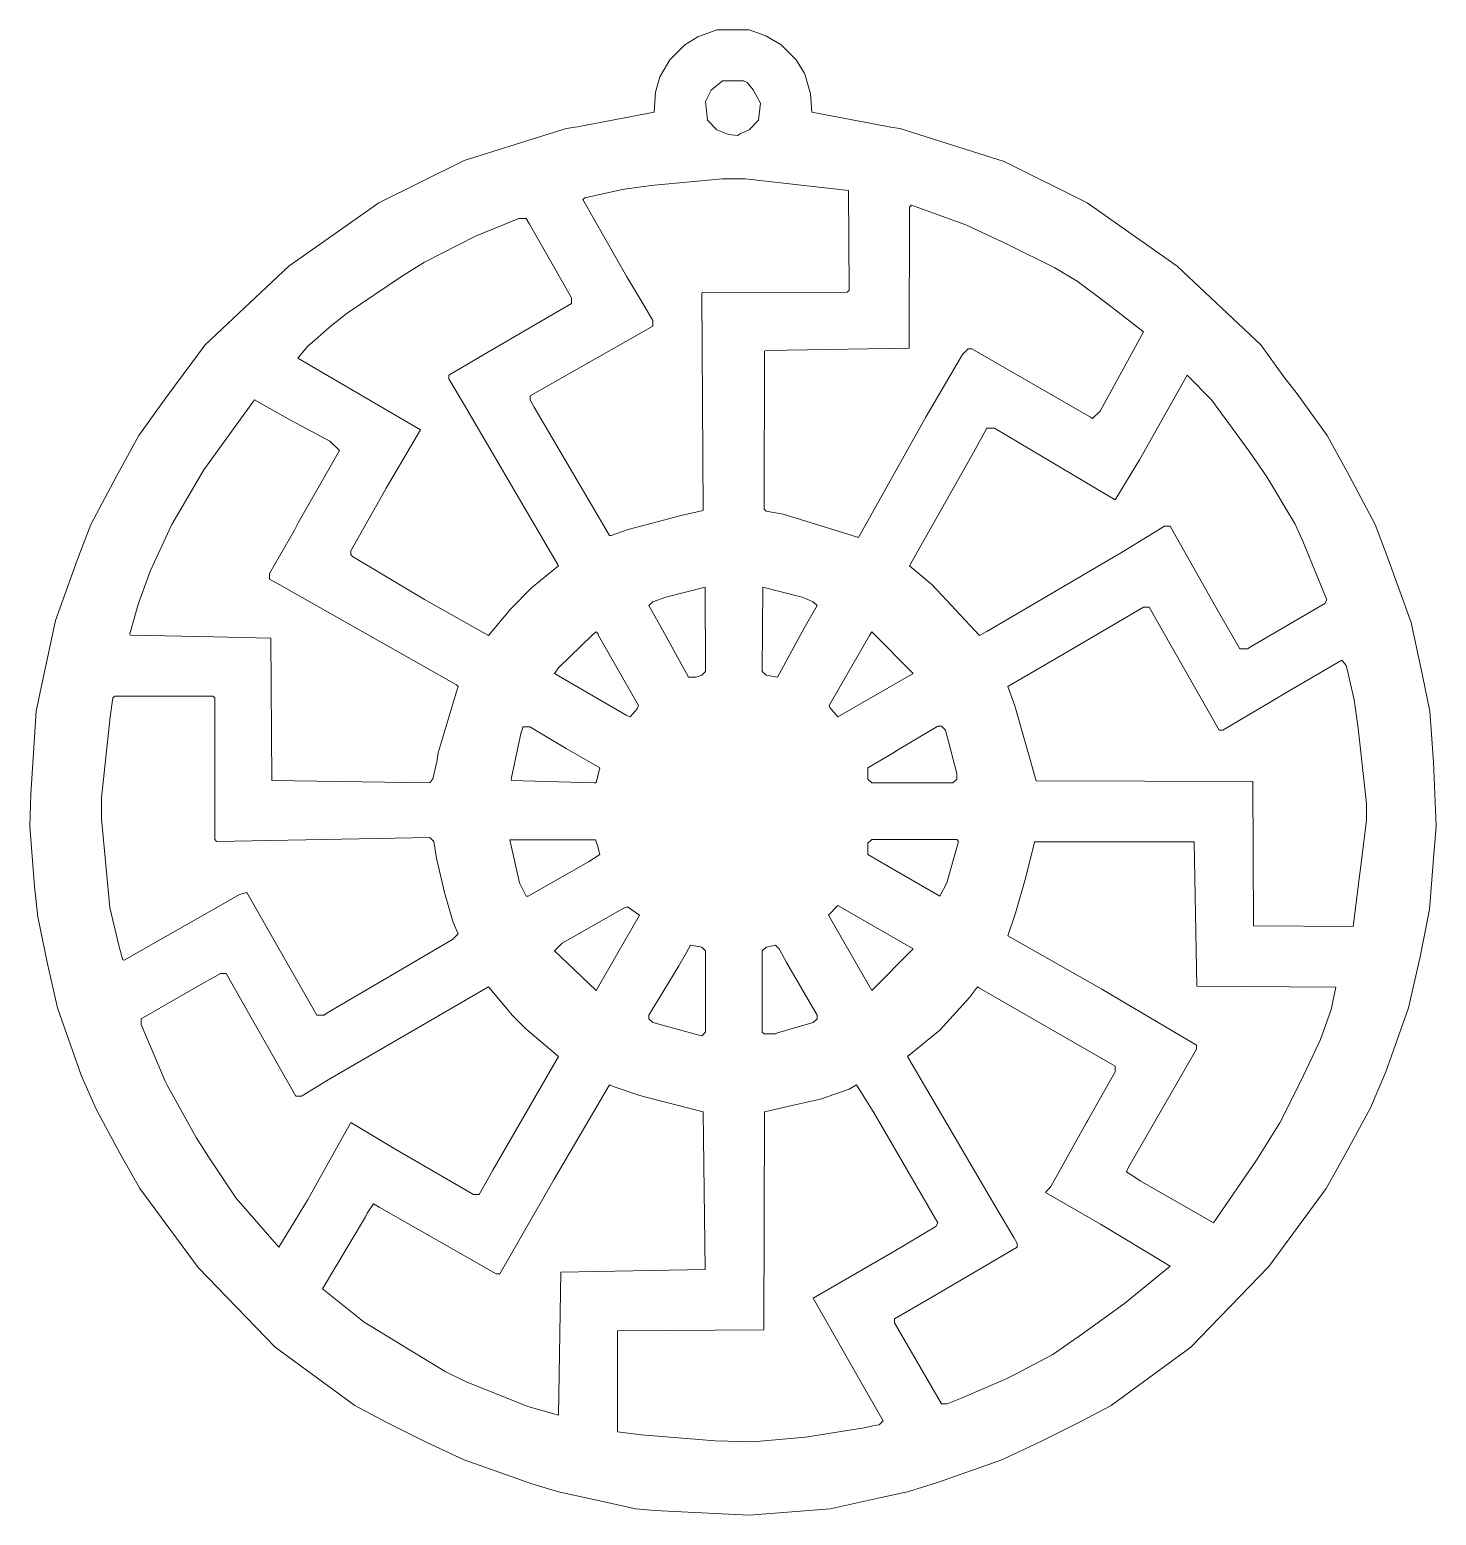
# Model space of a CAD drawing. Header units: centimetres. Extents: x -8.7 to 8.1, y -8 to 9.7.
import ezdxf

# ---------------------------------------------------------------- set-up
doc = ezdxf.new("R2010")
doc.units = ezdxf.units.CM
doc.header["$MEASUREMENT"] = 0

msp = doc.modelspace()

# ---------------------------------------------------------------- linework, layer by layer
at = {"lineweight": 9}
for points, knots in [([(-0.10131, -8.04841), (-0.10131, -8.04841), (0.86583, -7.97072), (0.86583, -7.97072), (0.86583, -7.97072), (0.86583, -7.97072), (1.47287, -7.83713), (1.47287, -7.83713), (1.47287, -7.83713), (1.47287, -7.83713), (1.78805, -7.76959), (1.78805, -7.76959), (1.78805, -7.76959), (1.78805, -7.76959), (2.14774, -7.65893), (2.14774, -7.65893), (2.14774, -7.65893), (2.14774, -7.65893), (2.91319, -7.38878), (2.91319, -7.38878), (2.91319, -7.38878), (2.91319, -7.38878), (3.38596, -7.1659), (3.38596, -7.1659), (3.38596, -7.1659), (3.38596, -7.1659), (3.86324, -6.92726), (3.86324, -6.92726), (3.86324, -6.92726), (3.86324, -6.92726), (4.21714, -6.73725), (4.21714, -6.73725), (4.21714, -6.73725), (4.21714, -6.73725), (5.16674, -6.04475), (5.16674, -6.04475), (5.16674, -6.04475), (5.16674, -6.04475), (6.09518, -5.08074), (6.09518, -5.08074), (6.09518, -5.08074), (6.09518, -5.08074), (6.78228, -4.1496), (6.78228, -4.1496), (6.78228, -4.1496), (6.78228, -4.1496), (7.03082, -3.70114), (7.03082, -3.70114), (7.03082, -3.70114), (7.03082, -3.70114), (7.30998, -3.18785), (7.30998, -3.18785), (7.30998, -3.18785), (7.30998, -3.18785), (7.49234, -2.7601), (7.49234, -2.7601), (7.49234, -2.7601), (7.49234, -2.7601), (7.76249, -1.99465), (7.76249, -1.99465), (7.76249, -1.99465), (7.76249, -1.99465), (7.89948, -1.38628), (7.89948, -1.38628), (7.89948, -1.38628), (7.89948, -1.38628), (8.01204, -0.82346), (8.01204, -0.82346), (8.01204, -0.82346), (8.01204, -0.82346), (8.05892, -0.21453), (8.05892, -0.21453), (8.05892, -0.21453), (8.05892, -0.21453), (8.09344, 0.16885), (8.09344, 0.16885), (8.09344, 0.16885), (8.09344, 0.16885), (8.05897, 0.93491), (8.05897, 0.93491), (8.05897, 0.93491), (8.05897, 0.93491), (8.01575, 1.54122), (8.01575, 1.54122), (8.01575, 1.54122), (8.01575, 1.54122), (7.92719, 1.96816), (7.92719, 1.96816), (7.92719, 1.96816), (7.92719, 1.96816), (7.79211, 2.59852), (7.79211, 2.59852), (7.79211, 2.59852), (7.79211, 2.59852), (7.50134, 3.40847), (7.50134, 3.40847), (7.50134, 3.40847), (7.50134, 3.40847), (7.36626, 3.76868), (7.36626, 3.76868), (7.36626, 3.76868), (7.36626, 3.76868), (7.05333, 4.35402), (7.05333, 4.35402), (7.05333, 4.35402), (7.05333, 4.35402), (6.79218, 4.8313), (6.79218, 4.8313), (6.79218, 4.8313), (6.79218, 4.8313), (6.43287, 5.32838), (6.43287, 5.32838), (6.43287, 5.32838), (6.43287, 5.32838), (6.27528, 5.531), (6.27528, 5.531), (6.27528, 5.531), (6.27528, 5.531), (5.99972, 5.90967), (5.99972, 5.90967), (5.99972, 5.90967), (5.99972, 5.90967), (5.00401, 6.84961), (5.00401, 6.84961), (5.00401, 6.84961), (5.00401, 6.84961), (3.93078, 7.60265), (3.93078, 7.60265), (3.93078, 7.60265), (3.93078, 7.60265), (2.9402, 8.09794), (2.9402, 8.09794), (2.9402, 8.09794), (2.9402, 8.09794), (1.69821, 8.48954), (1.69821, 8.48954), (1.69821, 8.48954), (1.69821, 8.48954), (1.58869, 8.5078), (1.58869, 8.5078), (1.58869, 8.5078), (1.58869, 8.5078), (0.64725, 8.6844), (0.64725, 8.6844), (0.64725, 8.6844), (0.64725, 8.6844), (0.63159, 8.9029), (0.63159, 8.9029), (0.63159, 8.9029), (0.63159, 8.9029), (0.56958, 9.12678), (0.56958, 9.12678), (0.56958, 9.12678), (0.56958, 9.12678), (0.55607, 9.1538), (0.55607, 9.1538), (0.55607, 9.1538), (0.55607, 9.1538), (0.46152, 9.30914), (0.46152, 9.30914), (0.46152, 9.30914), (0.46152, 9.30914), (0.28141, 9.48924), (0.28141, 9.48924), (0.28141, 9.48924), (0.28141, 9.48924), (0.09906, 9.59506), (0.09906, 9.59506), (0.09906, 9.59506), (0.09906, 9.59506), (-0.10131, 9.66935), (-0.10131, 9.66935), (-0.10131, 9.66935), (-0.10131, 9.66935), (-0.48403, 9.66935), (-0.48403, 9.66935), (-0.48403, 9.66935), (-0.48403, 9.66935), (-0.71141, 9.5838), (-0.71141, 9.5838), (-0.71141, 9.5838), (-0.71141, 9.5838), (-0.86675, 9.48924), (-0.86675, 9.48924), (-0.86675, 9.48924), (-0.86675, 9.48924), (-1.04686, 9.30914), (-1.04686, 9.30914), (-1.04686, 9.30914), (-1.04686, 9.30914), (-1.15492, 9.12678), (-1.15492, 9.12678), (-1.15492, 9.12678), (-1.15492, 9.12678), (-1.16392, 9.10877), (-1.16392, 9.10877), (-1.16392, 9.10877), (-1.16392, 9.10877), (-1.21681, 8.9255), (-1.21681, 8.9255), (-1.21681, 8.9255), (-1.21681, 8.9255), (-1.23259, 8.6844), (-1.23259, 8.6844), (-1.23259, 8.6844), (-1.23259, 8.6844), (-2.14826, 8.51252), (-2.14826, 8.51252), (-2.14826, 8.51252), (-2.14826, 8.51252), (-2.28355, 8.48954), (-2.28355, 8.48954), (-2.28355, 8.48954), (-2.28355, 8.48954), (-3.49853, 8.10919), (-3.49853, 8.10919), (-3.49853, 8.10919), (-3.49853, 8.10919), (-4.51611, 7.60265), (-4.51611, 7.60265), (-4.51611, 7.60265), (-4.51611, 7.60265), (-5.58935, 6.84961), (-5.58935, 6.84961), (-5.58935, 6.84961), (-5.58935, 6.84961), (-6.58506, 5.90967), (-6.58506, 5.90967), (-6.58506, 5.90967), (-6.58506, 5.90967), (-6.93978, 5.43251), (-6.93978, 5.43251), (-6.93978, 5.43251), (-6.93978, 5.43251), (-7.07495, 5.25274), (-7.07495, 5.25274), (-7.07495, 5.25274), (-7.07495, 5.25274), (-7.37752, 4.8313), (-7.37752, 4.8313), (-7.37752, 4.8313), (-7.37752, 4.8313), (-7.64768, 4.33601), (-7.64768, 4.33601), (-7.64768, 4.33601), (-7.64768, 4.33601), (-7.9516, 3.76868), (-7.9516, 3.76868), (-7.9516, 3.76868), (-7.9516, 3.76868), (-8.11145, 3.34093), (-8.11145, 3.34093), (-8.11145, 3.34093), (-8.11145, 3.34093), (-8.37154, 2.62475), (-8.37154, 2.62475), (-8.37154, 2.62475), (-8.37154, 2.62475), (-8.52984, 1.88157), (-8.52984, 1.88157), (-8.52984, 1.88157), (-8.52984, 1.88157), (-8.60109, 1.54122), (-8.60109, 1.54122), (-8.60109, 1.54122), (-8.60109, 1.54122), (-8.66682, 0.55219), (-8.66682, 0.55219), (-8.66682, 0.55219), (-8.66682, 0.55219), (-8.67877, 0.16885), (-8.67877, 0.16885), (-8.67877, 0.16885), (-8.67877, 0.16885), (-8.62324, -0.55091), (-8.62324, -0.55091), (-8.62324, -0.55091), (-8.62324, -0.55091), (-8.58006, -0.91005), (-8.58006, -0.91005), (-8.58006, -0.91005), (-8.58006, -0.91005), (-8.4675, -1.47287), (-8.4675, -1.47287), (-8.4675, -1.47287), (-8.4675, -1.47287), (-8.34783, -1.99465), (-8.34783, -1.99465), (-8.34783, -1.99465), (-8.34783, -1.99465), (-8.06417, -2.80062), (-8.06417, -2.80062), (-8.06417, -2.80062), (-8.06417, -2.80062), (-7.88632, -3.20586), (-7.88632, -3.20586), (-7.88632, -3.20586), (-7.88632, -3.20586), (-7.60265, -3.72816), (-7.60265, -3.72816), (-7.60265, -3.72816), (-7.60265, -3.72816), (-7.36762, -4.1496), (-7.36762, -4.1496), (-7.36762, -4.1496), (-7.36762, -4.1496), (-6.66949, -5.09385), (-6.66949, -5.09385), (-6.66949, -5.09385), (-6.66949, -5.09385), (-5.75208, -6.04475), (-5.75208, -6.04475), (-5.75208, -6.04475), (-5.75208, -6.04475), (-4.80248, -6.73725), (-4.80248, -6.73725), (-4.80248, -6.73725), (-4.80248, -6.73725), (-4.42156, -6.94077), (-4.42156, -6.94077), (-4.42156, -6.94077), (-4.42156, -6.94077), (-3.95329, -7.1749), (-3.95329, -7.1749), (-3.95329, -7.1749), (-3.95329, -7.1749), (-3.49853, -7.38878), (-3.49853, -7.38878), (-3.49853, -7.38878), (-3.49853, -7.38878), (-2.69256, -7.67244), (-2.69256, -7.67244), (-2.69256, -7.67244), (-2.69256, -7.67244), (-2.37339, -7.76959), (-2.37339, -7.76959), (-2.37339, -7.76959), (-2.37339, -7.76959), (-1.97162, -7.85445), (-1.97162, -7.85445), (-1.97162, -7.85445), (-1.97162, -7.85445), (-1.45117, -7.97072), (-1.45117, -7.97072), (-1.45117, -7.97072), (-1.45117, -7.97072), (-1.22788, -7.99102), (-1.22788, -7.99102), (-1.22788, -7.99102), (-1.22788, -7.99102), (-0.10131, -8.04841), (-0.10131, -8.04841)], [0, 0, 0, 0, 0.01123596, 0.01123596, 0.01123596, 0.01123596, 0.02247191, 0.02247191, 0.02247191, 0.02247191, 0.03370787, 0.03370787, 0.03370787, 0.03370787, 0.04494382, 0.04494382, 0.04494382, 0.04494382, 0.05617978, 0.05617978, 0.05617978, 0.05617978, 0.06741573, 0.06741573, 0.06741573, 0.06741573, 0.07865169, 0.07865169, 0.07865169, 0.07865169, 0.08988764, 0.08988764, 0.08988764, 0.08988764, 0.1011236, 0.1011236, 0.1011236, 0.1011236, 0.11235955, 0.11235955, 0.11235955, 0.11235955, 0.12359551, 0.12359551, 0.12359551, 0.12359551, 0.13483146, 0.13483146, 0.13483146, 0.13483146, 0.14606742, 0.14606742, 0.14606742, 0.14606742, 0.15730337, 0.15730337, 0.15730337, 0.15730337, 0.16853933, 0.16853933, 0.16853933, 0.16853933, 0.17977528, 0.17977528, 0.17977528, 0.17977528, 0.19101124, 0.19101124, 0.19101124, 0.19101124, 0.20224719, 0.20224719, 0.20224719, 0.20224719, 0.21348315, 0.21348315, 0.21348315, 0.21348315, 0.2247191, 0.2247191, 0.2247191, 0.2247191, 0.23595506, 0.23595506, 0.23595506, 0.23595506, 0.24719101, 0.24719101, 0.24719101, 0.24719101, 0.25842697, 0.25842697, 0.25842697, 0.25842697, 0.26966292, 0.26966292, 0.26966292, 0.26966292, 0.28089888, 0.28089888, 0.28089888, 0.28089888, 0.29213483, 0.29213483, 0.29213483, 0.29213483, 0.30337079, 0.30337079, 0.30337079, 0.30337079, 0.31460674, 0.31460674, 0.31460674, 0.31460674, 0.3258427, 0.3258427, 0.3258427, 0.3258427, 0.33707865, 0.33707865, 0.33707865, 0.33707865, 0.34831461, 0.34831461, 0.34831461, 0.34831461, 0.35955056, 0.35955056, 0.35955056, 0.35955056, 0.37078652, 0.37078652, 0.37078652, 0.37078652, 0.38202247, 0.38202247, 0.38202247, 0.38202247, 0.39325843, 0.39325843, 0.39325843, 0.39325843, 0.40449438, 0.40449438, 0.40449438, 0.40449438, 0.41573034, 0.41573034, 0.41573034, 0.41573034, 0.42696629, 0.42696629, 0.42696629, 0.42696629, 0.43820225, 0.43820225, 0.43820225, 0.43820225, 0.4494382, 0.4494382, 0.4494382, 0.4494382, 0.46067416, 0.46067416, 0.46067416, 0.46067416, 0.47191011, 0.47191011, 0.47191011, 0.47191011, 0.48314607, 0.48314607, 0.48314607, 0.48314607, 0.49438202, 0.49438202, 0.49438202, 0.49438202, 0.50561798, 0.50561798, 0.50561798, 0.50561798, 0.51685393, 0.51685393, 0.51685393, 0.51685393, 0.52808989, 0.52808989, 0.52808989, 0.52808989, 0.53932584, 0.53932584, 0.53932584, 0.53932584, 0.5505618, 0.5505618, 0.5505618, 0.5505618, 0.56179775, 0.56179775, 0.56179775, 0.56179775, 0.57303371, 0.57303371, 0.57303371, 0.57303371, 0.58426966, 0.58426966, 0.58426966, 0.58426966, 0.59550562, 0.59550562, 0.59550562, 0.59550562, 0.60674157, 0.60674157, 0.60674157, 0.60674157, 0.61797753, 0.61797753, 0.61797753, 0.61797753, 0.62921348, 0.62921348, 0.62921348, 0.62921348, 0.64044944, 0.64044944, 0.64044944, 0.64044944, 0.65168539, 0.65168539, 0.65168539, 0.65168539, 0.66292135, 0.66292135, 0.66292135, 0.66292135, 0.6741573, 0.6741573, 0.6741573, 0.6741573, 0.68539326, 0.68539326, 0.68539326, 0.68539326, 0.69662921, 0.69662921, 0.69662921, 0.69662921, 0.70786517, 0.70786517, 0.70786517, 0.70786517, 0.71910112, 0.71910112, 0.71910112, 0.71910112, 0.73033708, 0.73033708, 0.73033708, 0.73033708, 0.74157303, 0.74157303, 0.74157303, 0.74157303, 0.75280899, 0.75280899, 0.75280899, 0.75280899, 0.76404494, 0.76404494, 0.76404494, 0.76404494, 0.7752809, 0.7752809, 0.7752809, 0.7752809, 0.78651685, 0.78651685, 0.78651685, 0.78651685, 0.79775281, 0.79775281, 0.79775281, 0.79775281, 0.80898876, 0.80898876, 0.80898876, 0.80898876, 0.82022472, 0.82022472, 0.82022472, 0.82022472, 0.83146067, 0.83146067, 0.83146067, 0.83146067, 0.84269663, 0.84269663, 0.84269663, 0.84269663, 0.85393258, 0.85393258, 0.85393258, 0.85393258, 0.86516854, 0.86516854, 0.86516854, 0.86516854, 0.87640449, 0.87640449, 0.87640449, 0.87640449, 0.88764045, 0.88764045, 0.88764045, 0.88764045, 0.8988764, 0.8988764, 0.8988764, 0.8988764, 0.91011236, 0.91011236, 0.91011236, 0.91011236, 0.92134831, 0.92134831, 0.92134831, 0.92134831, 0.93258427, 0.93258427, 0.93258427, 0.93258427, 0.94382022, 0.94382022, 0.94382022, 0.94382022, 0.95505618, 0.95505618, 0.95505618, 0.95505618, 0.96629213, 0.96629213, 0.96629213, 0.96629213, 0.97752809, 0.97752809, 0.97752809, 0.97752809, 1, 1, 1, 1]), ([(-0.23639, 8.40862), (-0.23639, 8.40862), (-0.21162, 8.42663), (-0.21162, 8.42663), (-0.21162, 8.42663), (-0.21162, 8.42663), (-0.10131, 8.47616), (-0.10131, 8.47616), (-0.10131, 8.47616), (-0.10131, 8.47616), (0.01126, 8.58872), (0.01126, 8.58872), (0.01126, 8.58872), (0.01126, 8.58872), (0.03377, 8.79134), (0.03377, 8.79134), (0.03377, 8.79134), (0.03377, 8.79134), (-0.05088, 8.95298), (-0.05088, 8.95298), (-0.05088, 8.95298), (-0.05088, 8.95298), (-0.12382, 9.03898), (-0.12382, 9.03898), (-0.12382, 9.03898), (-0.12382, 9.03898), (-0.16885, 9.0615), (-0.16885, 9.0615), (-0.16885, 9.0615), (-0.16885, 9.0615), (-0.41649, 9.0615), (-0.41649, 9.0615), (-0.41649, 9.0615), (-0.41649, 9.0615), (-0.55157, 8.94893), (-0.55157, 8.94893), (-0.55157, 8.94893), (-0.55157, 8.94893), (-0.58759, 8.87689), (-0.58759, 8.87689), (-0.58759, 8.87689), (-0.58759, 8.87689), (-0.61911, 8.81385), (-0.61911, 8.81385), (-0.61911, 8.81385), (-0.61911, 8.81385), (-0.5966, 8.58872), (-0.5966, 8.58872), (-0.5966, 8.58872), (-0.5966, 8.58872), (-0.48403, 8.47616), (-0.48403, 8.47616), (-0.48403, 8.47616), (-0.48403, 8.47616), (-0.34743, 8.41775), (-0.34743, 8.41775), (-0.34743, 8.41775), (-0.34743, 8.41775), (-0.23639, 8.40862), (-0.23639, 8.40862)], [0, 0, 0, 0, 0.0625, 0.0625, 0.0625, 0.0625, 0.125, 0.125, 0.125, 0.125, 0.1875, 0.1875, 0.1875, 0.1875, 0.25, 0.25, 0.25, 0.25, 0.3125, 0.3125, 0.3125, 0.3125, 0.375, 0.375, 0.375, 0.375, 0.4375, 0.4375, 0.4375, 0.4375, 0.5, 0.5, 0.5, 0.5, 0.5625, 0.5625, 0.5625, 0.5625, 0.625, 0.625, 0.625, 0.625, 0.6875, 0.6875, 0.6875, 0.6875, 0.75, 0.75, 0.75, 0.75, 0.8125, 0.8125, 0.8125, 0.8125, 0.875, 0.875, 0.875, 0.875, 1, 1, 1, 1]), ([(-1.74476, 3.63586), (-1.74476, 3.63586), (-1.54439, 3.71015), (-1.54439, 3.71015), (-1.54439, 3.71015), (-1.54439, 3.71015), (-0.91005, 3.87484), (-0.91005, 3.87484), (-0.91005, 3.87484), (-0.91005, 3.87484), (-0.64725, 3.93415), (-0.64725, 3.93415), (-0.64725, 3.93415), (-0.64725, 3.93415), (-0.66413, 6.51752), (-0.66413, 6.51752), (-0.66413, 6.51752), (-0.66413, 6.51752), (-0.65851, 6.53441), (-0.65851, 6.53441), (-0.65851, 6.53441), (-0.65851, 6.53441), (1.06937, 6.54004), (1.06937, 6.54004), (1.06937, 6.54004), (1.06937, 6.54004), (1.09188, 6.56255), (1.09188, 6.56255), (1.09188, 6.56255), (1.09188, 6.56255), (1.08625, 7.75011), (1.08625, 7.75011), (1.08625, 7.75011), (1.08625, 7.75011), (-0.14633, 7.89082), (-0.14633, 7.89082), (-0.14633, 7.89082), (-0.14633, 7.89082), (-0.41649, 7.89082), (-0.41649, 7.89082), (-0.41649, 7.89082), (-0.41649, 7.89082), (-1.27119, 7.81295), (-1.27119, 7.81295), (-1.27119, 7.81295), (-1.27119, 7.81295), (-1.58544, 7.76959), (-1.58544, 7.76959), (-1.58544, 7.76959), (-1.58544, 7.76959), (-1.61167, 7.76369), (-1.61167, 7.76369), (-1.61167, 7.76369), (-1.61167, 7.76369), (-2.05994, 7.66569), (-2.05994, 7.66569), (-2.05994, 7.66569), (-2.05994, 7.66569), (-2.08246, 7.64318), (-2.08246, 7.64318), (-2.08246, 7.64318), (-2.08246, 7.64318), (-1.55946, 6.7236), (-1.55946, 6.7236), (-1.55946, 6.7236), (-1.55946, 6.7236), (-1.35754, 6.3847), (-1.35754, 6.3847), (-1.35754, 6.3847), (-1.35754, 6.3847), (-1.24947, 6.20234), (-1.24947, 6.20234), (-1.24947, 6.20234), (-1.24947, 6.20234), (-1.24947, 6.1348), (-1.24947, 6.1348), (-1.24947, 6.1348), (-1.24947, 6.1348), (-2.71282, 5.30182), (-2.71282, 5.30182), (-2.71282, 5.30182), (-2.71282, 5.30182), (-2.71282, 5.25679), (-2.71282, 5.25679), (-2.71282, 5.25679), (-2.71282, 5.25679), (-2.66329, 5.16899), (-2.66329, 5.16899), (-2.66329, 5.16899), (-2.66329, 5.16899), (-1.76727, 3.63586), (-1.76727, 3.63586), (-1.76727, 3.63586), (-1.76727, 3.63586), (-1.74476, 3.63586), (-1.74476, 3.63586)], [0, 0, 0, 0, 0.04, 0.04, 0.04, 0.04, 0.08, 0.08, 0.08, 0.08, 0.12, 0.12, 0.12, 0.12, 0.16, 0.16, 0.16, 0.16, 0.2, 0.2, 0.2, 0.2, 0.24, 0.24, 0.24, 0.24, 0.28, 0.28, 0.28, 0.28, 0.32, 0.32, 0.32, 0.32, 0.36, 0.36, 0.36, 0.36, 0.4, 0.4, 0.4, 0.4, 0.44, 0.44, 0.44, 0.44, 0.48, 0.48, 0.48, 0.48, 0.52, 0.52, 0.52, 0.52, 0.56, 0.56, 0.56, 0.56, 0.6, 0.6, 0.6, 0.6, 0.64, 0.64, 0.64, 0.64, 0.68, 0.68, 0.68, 0.68, 0.72, 0.72, 0.72, 0.72, 0.76, 0.76, 0.76, 0.76, 0.8, 0.8, 0.8, 0.8, 0.84, 0.84, 0.84, 0.84, 0.88, 0.88, 0.88, 0.88, 0.92, 0.92, 0.92, 0.92, 1, 1, 1, 1]), ([(1.20445, 3.61334), (1.20445, 3.61334), (2.01041, 5.05643), (2.01041, 5.05643), (2.01041, 5.05643), (2.01041, 5.05643), (2.44266, 5.79711), (2.44266, 5.79711), (2.44266, 5.79711), (2.44266, 5.79711), (2.5102, 5.86465), (2.5102, 5.86465), (2.5102, 5.86465), (2.5102, 5.86465), (2.55523, 5.86465), (2.55523, 5.86465), (2.55523, 5.86465), (2.55523, 5.86465), (3.9713, 5.04967), (3.9713, 5.04967), (3.9713, 5.04967), (3.9713, 5.04967), (3.99606, 5.03166), (3.99606, 5.03166), (3.99606, 5.03166), (3.99606, 5.03166), (4.08612, 5.12172), (4.08612, 5.12172), (4.08612, 5.12172), (4.08612, 5.12172), (4.50867, 5.89062), (4.50867, 5.89062), (4.50867, 5.89062), (4.50867, 5.89062), (4.60392, 6.06726), (4.60392, 6.06726), (4.60392, 6.06726), (4.60392, 6.06726), (4.15805, 6.41045), (4.15805, 6.41045), (4.15805, 6.41045), (4.15805, 6.41045), (3.81191, 6.66971), (3.81191, 6.66971), (3.81191, 6.66971), (3.81191, 6.66971), (3.54355, 6.8282), (3.54355, 6.8282), (3.54355, 6.8282), (3.54355, 6.8282), (2.98523, 7.10736), (2.98523, 7.10736), (2.98523, 7.10736), (2.98523, 7.10736), (2.48544, 7.34375), (2.48544, 7.34375), (2.48544, 7.34375), (2.48544, 7.34375), (2.19727, 7.44506), (2.19727, 7.44506), (2.19727, 7.44506), (2.19727, 7.44506), (1.83481, 7.57564), (1.83481, 7.57564), (1.83481, 7.57564), (1.83481, 7.57564), (1.8123, 7.55312), (1.8123, 7.55312), (1.8123, 7.55312), (1.8123, 7.55312), (1.80667, 5.87027), (1.80667, 5.87027), (1.80667, 5.87027), (1.80667, 5.87027), (0.10131, 5.84213), (0.10131, 5.84213), (0.10131, 5.84213), (0.10131, 5.84213), (0.08442, 5.8365), (0.08442, 5.8365), (0.08442, 5.8365), (0.08442, 5.8365), (0.0788, 3.95104), (0.0788, 3.95104), (0.0788, 3.95104), (0.0788, 3.95104), (0.10131, 3.92852), (0.10131, 3.92852), (0.10131, 3.92852), (0.10131, 3.92852), (0.30591, 3.89144), (0.30591, 3.89144), (0.30591, 3.89144), (0.30591, 3.89144), (1.11665, 3.64261), (1.11665, 3.64261), (1.11665, 3.64261), (1.11665, 3.64261), (1.20445, 3.61334), (1.20445, 3.61334)], [0, 0, 0, 0, 0.03846154, 0.03846154, 0.03846154, 0.03846154, 0.07692308, 0.07692308, 0.07692308, 0.07692308, 0.11538462, 0.11538462, 0.11538462, 0.11538462, 0.15384615, 0.15384615, 0.15384615, 0.15384615, 0.19230769, 0.19230769, 0.19230769, 0.19230769, 0.23076923, 0.23076923, 0.23076923, 0.23076923, 0.26923077, 0.26923077, 0.26923077, 0.26923077, 0.30769231, 0.30769231, 0.30769231, 0.30769231, 0.34615385, 0.34615385, 0.34615385, 0.34615385, 0.38461538, 0.38461538, 0.38461538, 0.38461538, 0.42307692, 0.42307692, 0.42307692, 0.42307692, 0.46153846, 0.46153846, 0.46153846, 0.46153846, 0.5, 0.5, 0.5, 0.5, 0.53846154, 0.53846154, 0.53846154, 0.53846154, 0.57692308, 0.57692308, 0.57692308, 0.57692308, 0.61538462, 0.61538462, 0.61538462, 0.61538462, 0.65384615, 0.65384615, 0.65384615, 0.65384615, 0.69230769, 0.69230769, 0.69230769, 0.69230769, 0.73076923, 0.73076923, 0.73076923, 0.73076923, 0.76923077, 0.76923077, 0.76923077, 0.76923077, 0.80769231, 0.80769231, 0.80769231, 0.80769231, 0.84615385, 0.84615385, 0.84615385, 0.84615385, 0.88461538, 0.88461538, 0.88461538, 0.88461538, 0.92307692, 0.92307692, 0.92307692, 0.92307692, 1, 1, 1, 1]), ([(-3.20811, 2.44266), (-3.20811, 2.44266), (-2.94354, 2.76282), (-2.94354, 2.76282), (-2.94354, 2.76282), (-2.94354, 2.76282), (-2.69492, 3.01103), (-2.69492, 3.01103), (-2.69492, 3.01103), (-2.69492, 3.01103), (-2.37513, 3.27565), (-2.37513, 3.27565), (-2.37513, 3.27565), (-2.37513, 3.27565), (-3.50528, 5.20952), (-3.50528, 5.20952), (-3.50528, 5.20952), (-3.50528, 5.20952), (-3.68088, 5.50444), (-3.68088, 5.50444), (-3.68088, 5.50444), (-3.68088, 5.50444), (-3.68088, 5.54946), (-3.68088, 5.54946), (-3.68088, 5.54946), (-3.68088, 5.54946), (-3.25538, 5.80161), (-3.25538, 5.80161), (-3.25538, 5.80161), (-3.25538, 5.80161), (-2.21753, 6.40496), (-2.21753, 6.40496), (-2.21753, 6.40496), (-2.21753, 6.40496), (-2.21753, 6.4725), (-2.21753, 6.4725), (-2.21753, 6.4725), (-2.21753, 6.4725), (-2.44717, 6.87548), (-2.44717, 6.87548), (-2.44717, 6.87548), (-2.44717, 6.87548), (-2.71732, 7.34825), (-2.71732, 7.34825), (-2.71732, 7.34825), (-2.71732, 7.34825), (-2.75785, 7.41804), (-2.75785, 7.41804), (-2.75785, 7.41804), (-2.75785, 7.41804), (-2.8479, 7.41804), (-2.8479, 7.41804), (-2.8479, 7.41804), (-2.8479, 7.41804), (-3.36345, 7.20867), (-3.36345, 7.20867), (-3.36345, 7.20867), (-3.36345, 7.20867), (-3.9713, 6.89574), (-3.9713, 6.89574), (-3.9713, 6.89574), (-3.9713, 6.89574), (-4.24717, 6.72534), (-4.24717, 6.72534), (-4.24717, 6.72534), (-4.24717, 6.72534), (-4.89253, 6.28699), (-4.89253, 6.28699), (-4.89253, 6.28699), (-4.89253, 6.28699), (-5.08108, 6.14029), (-5.08108, 6.14029), (-5.08108, 6.14029), (-5.08108, 6.14029), (-5.36936, 5.88716), (-5.36936, 5.88716), (-5.36936, 5.88716), (-5.36936, 5.88716), (-5.48192, 5.75208), (-5.48192, 5.75208), (-5.48192, 5.75208), (-5.48192, 5.75208), (-5.0114, 5.47742), (-5.0114, 5.47742), (-5.0114, 5.47742), (-5.0114, 5.47742), (-4.01858, 4.89658), (-4.01858, 4.89658), (-4.01858, 4.89658), (-4.01858, 4.89658), (-4.42831, 4.20093), (-4.42831, 4.20093), (-4.42831, 4.20093), (-4.42831, 4.20093), (-4.45152, 4.15712), (-4.45152, 4.15712), (-4.45152, 4.15712), (-4.45152, 4.15712), (-4.85156, 3.45575), (-4.85156, 3.45575), (-4.85156, 3.45575), (-4.85156, 3.45575), (-4.85156, 3.41072), (-4.85156, 3.41072), (-4.85156, 3.41072), (-4.85156, 3.41072), (-4.82905, 3.38821), (-4.82905, 3.38821), (-4.82905, 3.38821), (-4.82905, 3.38821), (-3.97009, 2.87561), (-3.97009, 2.87561), (-3.97009, 2.87561), (-3.97009, 2.87561), (-3.20811, 2.44266), (-3.20811, 2.44266)], [0, 0, 0, 0, 0.03333333, 0.03333333, 0.03333333, 0.03333333, 0.06666667, 0.06666667, 0.06666667, 0.06666667, 0.1, 0.1, 0.1, 0.1, 0.13333333, 0.13333333, 0.13333333, 0.13333333, 0.16666667, 0.16666667, 0.16666667, 0.16666667, 0.2, 0.2, 0.2, 0.2, 0.23333333, 0.23333333, 0.23333333, 0.23333333, 0.26666667, 0.26666667, 0.26666667, 0.26666667, 0.3, 0.3, 0.3, 0.3, 0.33333333, 0.33333333, 0.33333333, 0.33333333, 0.36666667, 0.36666667, 0.36666667, 0.36666667, 0.4, 0.4, 0.4, 0.4, 0.43333333, 0.43333333, 0.43333333, 0.43333333, 0.46666667, 0.46666667, 0.46666667, 0.46666667, 0.5, 0.5, 0.5, 0.5, 0.53333333, 0.53333333, 0.53333333, 0.53333333, 0.56666667, 0.56666667, 0.56666667, 0.56666667, 0.6, 0.6, 0.6, 0.6, 0.63333333, 0.63333333, 0.63333333, 0.63333333, 0.66666667, 0.66666667, 0.66666667, 0.66666667, 0.7, 0.7, 0.7, 0.7, 0.73333333, 0.73333333, 0.73333333, 0.73333333, 0.76666667, 0.76666667, 0.76666667, 0.76666667, 0.8, 0.8, 0.8, 0.8, 0.83333333, 0.83333333, 0.83333333, 0.83333333, 0.86666667, 0.86666667, 0.86666667, 0.86666667, 0.9, 0.9, 0.9, 0.9, 0.93333333, 0.93333333, 0.93333333, 0.93333333, 1, 1, 1, 1]), ([(5.84213, 2.28507), (5.84213, 2.28507), (5.88491, 2.31209), (5.88491, 2.31209), (5.88491, 2.31209), (5.88491, 2.31209), (6.76517, 2.82539), (6.76517, 2.82539), (6.76517, 2.82539), (6.76517, 2.82539), (6.78768, 2.87041), (6.78768, 2.87041), (6.78768, 2.87041), (6.78768, 2.87041), (6.50176, 3.57057), (6.50176, 3.57057), (6.50176, 3.57057), (6.50176, 3.57057), (6.40946, 3.77318), (6.40946, 3.77318), (6.40946, 3.77318), (6.40946, 3.77318), (6.07246, 4.33722), (6.07246, 4.33722), (6.07246, 4.33722), (6.07246, 4.33722), (5.86984, 4.62989), (5.86984, 4.62989), (5.86984, 4.62989), (5.86984, 4.62989), (5.41438, 5.25679), (5.41438, 5.25679), (5.41438, 5.25679), (5.41438, 5.25679), (5.12172, 5.54946), (5.12172, 5.54946), (5.12172, 5.54946), (5.12172, 5.54946), (4.55369, 4.53984), (4.55369, 4.53984), (4.55369, 4.53984), (4.55369, 4.53984), (4.26622, 4.0636), (4.26622, 4.0636), (4.26622, 4.0636), (4.26622, 4.0636), (3.12031, 4.7435), (3.12031, 4.7435), (3.12031, 4.7435), (3.12031, 4.7435), (2.82539, 4.9191), (2.82539, 4.9191), (2.82539, 4.9191), (2.82539, 4.9191), (2.73533, 4.9191), (2.73533, 4.9191), (2.73533, 4.9191), (2.73533, 4.9191), (2.57324, 4.62868), (2.57324, 4.62868), (2.57324, 4.62868), (2.57324, 4.62868), (1.8123, 3.27565), (1.8123, 3.27565), (1.8123, 3.27565), (1.8123, 3.27565), (2.08246, 3.05052), (2.08246, 3.05052), (2.08246, 3.05052), (2.08246, 3.05052), (2.64528, 2.44266), (2.64528, 2.44266), (2.64528, 2.44266), (2.64528, 2.44266), (2.73308, 2.49219), (2.73308, 2.49219), (2.73308, 2.49219), (2.73308, 2.49219), (4.2922, 3.40553), (4.2922, 3.40553), (4.2922, 3.40553), (4.2922, 3.40553), (4.30778, 3.41592), (4.30778, 3.41592), (4.30778, 3.41592), (4.30778, 3.41592), (4.85156, 3.74842), (4.85156, 3.74842), (4.85156, 3.74842), (4.85156, 3.74842), (4.9191, 3.74842), (4.9191, 3.74842), (4.9191, 3.74842), (4.9191, 3.74842), (5.46461, 2.78382), (5.46461, 2.78382), (5.46461, 2.78382), (5.46461, 2.78382), (5.75208, 2.28507), (5.75208, 2.28507), (5.75208, 2.28507), (5.75208, 2.28507), (5.84213, 2.28507), (5.84213, 2.28507)], [0, 0, 0, 0, 0.03703704, 0.03703704, 0.03703704, 0.03703704, 0.07407407, 0.07407407, 0.07407407, 0.07407407, 0.11111111, 0.11111111, 0.11111111, 0.11111111, 0.14814815, 0.14814815, 0.14814815, 0.14814815, 0.18518519, 0.18518519, 0.18518519, 0.18518519, 0.22222222, 0.22222222, 0.22222222, 0.22222222, 0.25925926, 0.25925926, 0.25925926, 0.25925926, 0.2962963, 0.2962963, 0.2962963, 0.2962963, 0.33333333, 0.33333333, 0.33333333, 0.33333333, 0.37037037, 0.37037037, 0.37037037, 0.37037037, 0.40740741, 0.40740741, 0.40740741, 0.40740741, 0.44444444, 0.44444444, 0.44444444, 0.44444444, 0.48148148, 0.48148148, 0.48148148, 0.48148148, 0.51851852, 0.51851852, 0.51851852, 0.51851852, 0.55555556, 0.55555556, 0.55555556, 0.55555556, 0.59259259, 0.59259259, 0.59259259, 0.59259259, 0.62962963, 0.62962963, 0.62962963, 0.62962963, 0.66666667, 0.66666667, 0.66666667, 0.66666667, 0.7037037, 0.7037037, 0.7037037, 0.7037037, 0.74074074, 0.74074074, 0.74074074, 0.74074074, 0.77777778, 0.77777778, 0.77777778, 0.77777778, 0.81481481, 0.81481481, 0.81481481, 0.81481481, 0.85185185, 0.85185185, 0.85185185, 0.85185185, 0.88888889, 0.88888889, 0.88888889, 0.88888889, 0.92592593, 0.92592593, 0.92592593, 0.92592593, 1, 1, 1, 1]), ([(-3.90601, 0.68665), (-3.90601, 0.68665), (-3.86999, 0.73618), (-3.86999, 0.73618), (-3.86999, 0.73618), (-3.86999, 0.73618), (-3.82509, 0.93581), (-3.82509, 0.93581), (-3.82509, 0.93581), (-3.82509, 0.93581), (-3.80683, 1.04533), (-3.80683, 1.04533), (-3.80683, 1.04533), (-3.80683, 1.04533), (-3.60659, 1.72), (-3.60659, 1.72), (-3.60659, 1.72), (-3.60659, 1.72), (-3.59758, 1.74701), (-3.59758, 1.74701), (-3.59758, 1.74701), (-3.59758, 1.74701), (-3.56832, 1.83481), (-3.56832, 1.83481), (-3.56832, 1.83481), (-3.56832, 1.83481), (-3.59083, 1.85733), (-3.59083, 1.85733), (-3.59083, 1.85733), (-3.59083, 1.85733), (-5.73182, 3.06853), (-5.73182, 3.06853), (-5.73182, 3.06853), (-5.73182, 3.06853), (-5.74983, 3.07753), (-5.74983, 3.07753), (-5.74983, 3.07753), (-5.74983, 3.07753), (-5.81962, 3.11806), (-5.81962, 3.11806), (-5.81962, 3.11806), (-5.81962, 3.11806), (-5.81962, 3.18559), (-5.81962, 3.18559), (-5.81962, 3.18559), (-5.81962, 3.18559), (-5.52245, 3.70114), (-5.52245, 3.70114), (-5.52245, 3.70114), (-5.52245, 3.70114), (-5.47673, 3.78998), (-5.47673, 3.78998), (-5.47673, 3.78998), (-5.47673, 3.78998), (-4.98664, 4.64894), (-4.98664, 4.64894), (-4.98664, 4.64894), (-4.98664, 4.64894), (-5.0992, 4.76151), (-5.0992, 4.76151), (-5.0992, 4.76151), (-5.0992, 4.76151), (-5.55171, 5.00465), (-5.55171, 5.00465), (-5.55171, 5.00465), (-5.55171, 5.00465), (-5.56972, 5.01365), (-5.56972, 5.01365), (-5.56972, 5.01365), (-5.56972, 5.01365), (-5.99972, 5.25679), (-5.99972, 5.25679), (-5.99972, 5.25679), (-5.99972, 5.25679), (-6.60238, 4.42035), (-6.60238, 4.42035), (-6.60238, 4.42035), (-6.60238, 4.42035), (-6.98579, 3.76868), (-6.98579, 3.76868), (-6.98579, 3.76868), (-6.98579, 3.76868), (-7.24244, 3.21036), (-7.24244, 3.21036), (-7.24244, 3.21036), (-7.24244, 3.21036), (-7.38096, 2.82737), (-7.38096, 2.82737), (-7.38096, 2.82737), (-7.38096, 2.82737), (-7.38878, 2.80062), (-7.38878, 2.80062), (-7.38878, 2.80062), (-7.38878, 2.80062), (-7.48558, 2.46518), (-7.48558, 2.46518), (-7.48558, 2.46518), (-7.48558, 2.46518), (-7.47996, 2.44829), (-7.47996, 2.44829), (-7.47996, 2.44829), (-7.47996, 2.44829), (-6.6529, 2.43172), (-6.6529, 2.43172), (-6.6529, 2.43172), (-6.6529, 2.43172), (-5.80273, 2.41452), (-5.80273, 2.41452), (-5.80273, 2.41452), (-5.80273, 2.41452), (-5.79148, 0.71479), (-5.79148, 0.71479), (-5.79148, 0.71479), (-5.79148, 0.71479), (-3.90601, 0.68665), (-3.90601, 0.68665)], [0, 0, 0, 0, 0.03333333, 0.03333333, 0.03333333, 0.03333333, 0.06666667, 0.06666667, 0.06666667, 0.06666667, 0.1, 0.1, 0.1, 0.1, 0.13333333, 0.13333333, 0.13333333, 0.13333333, 0.16666667, 0.16666667, 0.16666667, 0.16666667, 0.2, 0.2, 0.2, 0.2, 0.23333333, 0.23333333, 0.23333333, 0.23333333, 0.26666667, 0.26666667, 0.26666667, 0.26666667, 0.3, 0.3, 0.3, 0.3, 0.33333333, 0.33333333, 0.33333333, 0.33333333, 0.36666667, 0.36666667, 0.36666667, 0.36666667, 0.4, 0.4, 0.4, 0.4, 0.43333333, 0.43333333, 0.43333333, 0.43333333, 0.46666667, 0.46666667, 0.46666667, 0.46666667, 0.5, 0.5, 0.5, 0.5, 0.53333333, 0.53333333, 0.53333333, 0.53333333, 0.56666667, 0.56666667, 0.56666667, 0.56666667, 0.6, 0.6, 0.6, 0.6, 0.63333333, 0.63333333, 0.63333333, 0.63333333, 0.66666667, 0.66666667, 0.66666667, 0.66666667, 0.7, 0.7, 0.7, 0.7, 0.73333333, 0.73333333, 0.73333333, 0.73333333, 0.76666667, 0.76666667, 0.76666667, 0.76666667, 0.8, 0.8, 0.8, 0.8, 0.83333333, 0.83333333, 0.83333333, 0.83333333, 0.86666667, 0.86666667, 0.86666667, 0.86666667, 0.9, 0.9, 0.9, 0.9, 0.93333333, 0.93333333, 0.93333333, 0.93333333, 1, 1, 1, 1]), ([(-0.73167, 1.94738), (-0.73167, 1.94738), (-0.66413, 1.96989), (-0.66413, 1.96989), (-0.66413, 1.96989), (-0.66413, 1.96989), (-0.61911, 2.01492), (-0.61911, 2.01492), (-0.61911, 2.01492), (-0.61911, 2.01492), (-0.62474, 3.02237), (-0.62474, 3.02237), (-0.62474, 3.02237), (-0.62474, 3.02237), (-1.09413, 2.89968), (-1.09413, 2.89968), (-1.09413, 2.89968), (-1.09413, 2.89968), (-1.24947, 2.8479), (-1.24947, 2.8479), (-1.24947, 2.8479), (-1.24947, 2.8479), (-1.2945, 2.80287), (-1.2945, 2.80287), (-1.2945, 2.80287), (-1.2945, 2.80287), (-1.13241, 2.51245), (-1.13241, 2.51245), (-1.13241, 2.51245), (-1.13241, 2.51245), (-0.82173, 1.94738), (-0.82173, 1.94738), (-0.82173, 1.94738), (-0.82173, 1.94738), (-0.73167, 1.94738), (-0.73167, 1.94738)], [0, 0, 0, 0, 0.1, 0.1, 0.1, 0.1, 0.2, 0.2, 0.2, 0.2, 0.3, 0.3, 0.3, 0.3, 0.4, 0.4, 0.4, 0.4, 0.5, 0.5, 0.5, 0.5, 0.6, 0.6, 0.6, 0.6, 0.7, 0.7, 0.7, 0.7, 0.8, 0.8, 0.8, 0.8, 1, 1, 1, 1]), ([(0.23639, 1.94738), (0.23639, 1.94738), (0.55607, 2.53047), (0.55607, 2.53047), (0.55607, 2.53047), (0.55607, 2.53047), (0.70916, 2.80287), (0.70916, 2.80287), (0.70916, 2.80287), (0.70916, 2.80287), (0.66413, 2.8479), (0.66413, 2.8479), (0.66413, 2.8479), (0.66413, 2.8479), (0.57183, 2.88617), (0.57183, 2.88617), (0.57183, 2.88617), (0.57183, 2.88617), (0.53131, 2.89968), (0.53131, 2.89968), (0.53131, 2.89968), (0.53131, 2.89968), (0.06191, 3.02237), (0.06191, 3.02237), (0.06191, 3.02237), (0.06191, 3.02237), (0.05628, 2.01492), (0.05628, 2.01492), (0.05628, 2.01492), (0.05628, 2.01492), (0.10131, 1.96989), (0.10131, 1.96989), (0.10131, 1.96989), (0.10131, 1.96989), (0.23639, 1.94738), (0.23639, 1.94738)], [0, 0, 0, 0, 0.1, 0.1, 0.1, 0.1, 0.2, 0.2, 0.2, 0.2, 0.3, 0.3, 0.3, 0.3, 0.4, 0.4, 0.4, 0.4, 0.5, 0.5, 0.5, 0.5, 0.6, 0.6, 0.6, 0.6, 0.7, 0.7, 0.7, 0.7, 0.8, 0.8, 0.8, 0.8, 1, 1, 1, 1]), ([(7.10286, -1.02434), (7.10286, -1.02434), (7.26045, 0.23639), (7.26045, 0.23639), (7.26045, 0.23639), (7.26045, 0.23639), (7.26045, 0.439), (7.26045, 0.439), (7.26045, 0.439), (7.26045, 0.439), (7.16037, 1.33852), (7.16037, 1.33852), (7.16037, 1.33852), (7.16037, 1.33852), (7.11592, 1.67587), (7.11592, 1.67587), (7.11592, 1.67587), (7.11592, 1.67587), (7.02738, 2.05796), (7.02738, 2.05796), (7.02738, 2.05796), (7.02738, 2.05796), (7.01731, 2.08471), (7.01731, 2.08471), (7.01731, 2.08471), (7.01731, 2.08471), (6.96778, 2.14999), (6.96778, 2.14999), (6.96778, 2.14999), (6.96778, 2.14999), (6.34088, 1.78459), (6.34088, 1.78459), (6.34088, 1.78459), (6.34088, 1.78459), (6.11454, 1.65021), (6.11454, 1.65021), (6.11454, 1.65021), (6.11454, 1.65021), (5.54946, 1.31701), (5.54946, 1.31701), (5.54946, 1.31701), (5.54946, 1.31701), (5.50444, 1.31701), (5.50444, 1.31701), (5.50444, 1.31701), (5.50444, 1.31701), (5.38737, 1.51738), (5.38737, 1.51738), (5.38737, 1.51738), (5.38737, 1.51738), (4.67145, 2.78036), (4.67145, 2.78036), (4.67145, 2.78036), (4.67145, 2.78036), (4.60392, 2.78036), (4.60392, 2.78036), (4.60392, 2.78036), (4.60392, 2.78036), (3.59308, 2.19052), (3.59308, 2.19052), (3.59308, 2.19052), (3.59308, 2.19052), (2.98298, 1.83481), (2.98298, 1.83481), (2.98298, 1.83481), (2.98298, 1.83481), (3.06628, 1.60743), (3.06628, 1.60743), (3.06628, 1.60743), (3.06628, 1.60743), (3.32067, 0.70916), (3.32067, 0.70916), (3.32067, 0.70916), (3.32067, 0.70916), (5.90404, 0.70353), (5.90404, 0.70353), (5.90404, 0.70353), (5.90404, 0.70353), (5.9153, -1.01871), (5.9153, -1.01871), (5.9153, -1.01871), (5.9153, -1.01871), (7.10286, -1.02434), (7.10286, -1.02434)], [0, 0, 0, 0, 0.04545455, 0.04545455, 0.04545455, 0.04545455, 0.09090909, 0.09090909, 0.09090909, 0.09090909, 0.13636364, 0.13636364, 0.13636364, 0.13636364, 0.18181818, 0.18181818, 0.18181818, 0.18181818, 0.22727273, 0.22727273, 0.22727273, 0.22727273, 0.27272727, 0.27272727, 0.27272727, 0.27272727, 0.31818182, 0.31818182, 0.31818182, 0.31818182, 0.36363636, 0.36363636, 0.36363636, 0.36363636, 0.40909091, 0.40909091, 0.40909091, 0.40909091, 0.45454545, 0.45454545, 0.45454545, 0.45454545, 0.5, 0.5, 0.5, 0.5, 0.54545455, 0.54545455, 0.54545455, 0.54545455, 0.59090909, 0.59090909, 0.59090909, 0.59090909, 0.63636364, 0.63636364, 0.63636364, 0.63636364, 0.68181818, 0.68181818, 0.68181818, 0.68181818, 0.72727273, 0.72727273, 0.72727273, 0.72727273, 0.77272727, 0.77272727, 0.77272727, 0.77272727, 0.81818182, 0.81818182, 0.81818182, 0.81818182, 0.86363636, 0.86363636, 0.86363636, 0.86363636, 0.90909091, 0.90909091, 0.90909091, 0.90909091, 1, 1, 1, 1]), ([(-1.51963, 1.4746), (-1.51963, 1.4746), (-1.43507, 1.56905), (-1.43507, 1.56905), (-1.43507, 1.56905), (-1.43507, 1.56905), (-1.41832, 1.60968), (-1.41832, 1.60968), (-1.41832, 1.60968), (-1.41832, 1.60968), (-1.89785, 2.44492), (-1.89785, 2.44492), (-1.89785, 2.44492), (-1.89785, 2.44492), (-1.90235, 2.46518), (-1.90235, 2.46518), (-1.90235, 2.46518), (-1.90235, 2.46518), (-1.92486, 2.48769), (-1.92486, 2.48769), (-1.92486, 2.48769), (-1.92486, 2.48769), (-1.97335, 2.44786), (-1.97335, 2.44786), (-1.97335, 2.44786), (-1.97335, 2.44786), (-2.37513, 2.05994), (-2.37513, 2.05994), (-2.37513, 2.05994), (-2.37513, 2.05994), (-2.42015, 1.9924), (-2.42015, 1.9924), (-2.42015, 1.9924), (-2.42015, 1.9924), (-1.56691, 1.49261), (-1.56691, 1.49261), (-1.56691, 1.49261), (-1.56691, 1.49261), (-1.51963, 1.4746), (-1.51963, 1.4746)], [0, 0, 0, 0, 0.09090909, 0.09090909, 0.09090909, 0.09090909, 0.18181818, 0.18181818, 0.18181818, 0.18181818, 0.27272727, 0.27272727, 0.27272727, 0.27272727, 0.36363636, 0.36363636, 0.36363636, 0.36363636, 0.45454545, 0.45454545, 0.45454545, 0.45454545, 0.54545455, 0.54545455, 0.54545455, 0.54545455, 0.63636364, 0.63636364, 0.63636364, 0.63636364, 0.72727273, 0.72727273, 0.72727273, 0.72727273, 0.81818182, 0.81818182, 0.81818182, 0.81818182, 1, 1, 1, 1]), ([(0.9568, 1.4746), (0.9568, 1.4746), (1.85733, 1.9924), (1.85733, 1.9924), (1.85733, 1.9924), (1.85733, 1.9924), (1.36204, 2.48769), (1.36204, 2.48769), (1.36204, 2.48769), (1.36204, 2.48769), (1.33502, 2.44492), (1.33502, 2.44492), (1.33502, 2.44492), (1.33502, 2.44492), (0.8555, 1.60968), (0.8555, 1.60968), (0.8555, 1.60968), (0.8555, 1.60968), (0.86225, 1.58492), (0.86225, 1.58492), (0.86225, 1.58492), (0.86225, 1.58492), (0.9568, 1.4746), (0.9568, 1.4746)], [0, 0, 0, 0, 0.14285714, 0.14285714, 0.14285714, 0.14285714, 0.28571429, 0.28571429, 0.28571429, 0.28571429, 0.42857143, 0.42857143, 0.42857143, 0.42857143, 0.57142857, 0.57142857, 0.57142857, 0.57142857, 0.71428571, 0.71428571, 0.71428571, 0.71428571, 1, 1, 1, 1]), ([(-5.16674, -2.08246), (-5.16674, -2.08246), (-5.14198, -2.06445), (-5.14198, -2.06445), (-5.14198, -2.06445), (-5.14198, -2.06445), (-3.63586, -1.18193), (-3.63586, -1.18193), (-3.63586, -1.18193), (-3.63586, -1.18193), (-3.56832, -1.1144), (-3.56832, -1.1144), (-3.56832, -1.1144), (-3.56832, -1.1144), (-3.6291, -0.97707), (-3.6291, -0.97707), (-3.6291, -0.97707), (-3.6291, -0.97707), (-3.73385, -0.62109), (-3.73385, -0.62109), (-3.73385, -0.62109), (-3.73385, -0.62109), (-3.82935, -0.21235), (-3.82935, -0.21235), (-3.82935, -0.21235), (-3.82935, -0.21235), (-3.86099, -0.01126), (-3.86099, -0.01126), (-3.86099, -0.01126), (-3.86099, -0.01126), (-3.90601, 0.03377), (-3.90601, 0.03377), (-3.90601, 0.03377), (-3.90601, 0.03377), (-4.53657, 0.02232), (-4.53657, 0.02232), (-4.53657, 0.02232), (-4.53657, 0.02232), (-6.44998, -0.01126), (-6.44998, -0.01126), (-6.44998, -0.01126), (-6.44998, -0.01126), (-6.4725, 0.01126), (-6.4725, 0.01126), (-6.4725, 0.01126), (-6.4725, 0.01126), (-6.4725, 1.69973), (-6.4725, 1.69973), (-6.4725, 1.69973), (-6.4725, 1.69973), (-6.49501, 1.72225), (-6.49501, 1.72225), (-6.49501, 1.72225), (-6.49501, 1.72225), (-7.66569, 1.72225), (-7.66569, 1.72225), (-7.66569, 1.72225), (-7.66569, 1.72225), (-7.6882, 1.69973), (-7.6882, 1.69973), (-7.6882, 1.69973), (-7.6882, 1.69973), (-7.72041, 1.47582), (-7.72041, 1.47582), (-7.72041, 1.47582), (-7.72041, 1.47582), (-7.82328, 0.50654), (-7.82328, 0.50654), (-7.82328, 0.50654), (-7.82328, 0.50654), (-7.82328, 0.2589), (-7.82328, 0.2589), (-7.82328, 0.2589), (-7.82328, 0.2589), (-7.72334, -0.79811), (-7.72334, -0.79811), (-7.72334, -0.79811), (-7.72334, -0.79811), (-7.61272, -1.27), (-7.61272, -1.27), (-7.61272, -1.27), (-7.61272, -1.27), (-7.57001, -1.42395), (-7.57001, -1.42395), (-7.57001, -1.42395), (-7.57001, -1.42395), (-7.55312, -1.42958), (-7.55312, -1.42958), (-7.55312, -1.42958), (-7.55312, -1.42958), (-6.33517, -0.73618), (-6.33517, -0.73618), (-6.33517, -0.73618), (-6.33517, -0.73618), (-6.17758, -0.64612), (-6.17758, -0.64612), (-6.17758, -0.64612), (-6.17758, -0.64612), (-6.08978, -0.61911), (-6.08978, -0.61911), (-6.08978, -0.61911), (-6.08978, -0.61911), (-5.25679, -2.08246), (-5.25679, -2.08246), (-5.25679, -2.08246), (-5.25679, -2.08246), (-5.16674, -2.08246), (-5.16674, -2.08246)], [0, 0, 0, 0, 0.03571429, 0.03571429, 0.03571429, 0.03571429, 0.07142857, 0.07142857, 0.07142857, 0.07142857, 0.10714286, 0.10714286, 0.10714286, 0.10714286, 0.14285714, 0.14285714, 0.14285714, 0.14285714, 0.17857143, 0.17857143, 0.17857143, 0.17857143, 0.21428571, 0.21428571, 0.21428571, 0.21428571, 0.25, 0.25, 0.25, 0.25, 0.28571429, 0.28571429, 0.28571429, 0.28571429, 0.32142857, 0.32142857, 0.32142857, 0.32142857, 0.35714286, 0.35714286, 0.35714286, 0.35714286, 0.39285714, 0.39285714, 0.39285714, 0.39285714, 0.42857143, 0.42857143, 0.42857143, 0.42857143, 0.46428571, 0.46428571, 0.46428571, 0.46428571, 0.5, 0.5, 0.5, 0.5, 0.53571429, 0.53571429, 0.53571429, 0.53571429, 0.57142857, 0.57142857, 0.57142857, 0.57142857, 0.60714286, 0.60714286, 0.60714286, 0.60714286, 0.64285714, 0.64285714, 0.64285714, 0.64285714, 0.67857143, 0.67857143, 0.67857143, 0.67857143, 0.71428571, 0.71428571, 0.71428571, 0.71428571, 0.75, 0.75, 0.75, 0.75, 0.78571429, 0.78571429, 0.78571429, 0.78571429, 0.82142857, 0.82142857, 0.82142857, 0.82142857, 0.85714286, 0.85714286, 0.85714286, 0.85714286, 0.89285714, 0.89285714, 0.89285714, 0.89285714, 0.92857143, 0.92857143, 0.92857143, 0.92857143, 1, 1, 1, 1]), ([(-1.92486, 0.68665), (-1.92486, 0.68665), (-1.87984, 0.86675), (-1.87984, 0.86675), (-1.87984, 0.86675), (-1.87984, 0.86675), (-2.12402, 1.00703), (-2.12402, 1.00703), (-2.12402, 1.00703), (-2.12402, 1.00703), (-2.28161, 1.09708), (-2.28161, 1.09708), (-2.28161, 1.09708), (-2.28161, 1.09708), (-2.71481, 1.35409), (-2.71481, 1.35409), (-2.71481, 1.35409), (-2.71481, 1.35409), (-2.79724, 1.35641), (-2.79724, 1.35641), (-2.79724, 1.35641), (-2.79724, 1.35641), (-2.80738, 1.31926), (-2.80738, 1.31926), (-2.80738, 1.31926), (-2.80738, 1.31926), (-2.81673, 1.29277), (-2.81673, 1.29277), (-2.81673, 1.29277), (-2.81673, 1.29277), (-2.93795, 0.73167), (-2.93795, 0.73167), (-2.93795, 0.73167), (-2.93795, 0.73167), (-2.93232, 0.71479), (-2.93232, 0.71479), (-2.93232, 0.71479), (-2.93232, 0.71479), (-1.94738, 0.68665), (-1.94738, 0.68665), (-1.94738, 0.68665), (-1.94738, 0.68665), (-1.92486, 0.68665), (-1.92486, 0.68665)], [0, 0, 0, 0, 0.08333333, 0.08333333, 0.08333333, 0.08333333, 0.16666667, 0.16666667, 0.16666667, 0.16666667, 0.25, 0.25, 0.25, 0.25, 0.33333333, 0.33333333, 0.33333333, 0.33333333, 0.41666667, 0.41666667, 0.41666667, 0.41666667, 0.5, 0.5, 0.5, 0.5, 0.58333333, 0.58333333, 0.58333333, 0.58333333, 0.66666667, 0.66666667, 0.66666667, 0.66666667, 0.75, 0.75, 0.75, 0.75, 0.83333333, 0.83333333, 0.83333333, 0.83333333, 1, 1, 1, 1]), ([(2.3301, 0.68665), (2.3301, 0.68665), (2.37513, 0.73167), (2.37513, 0.73167), (2.37513, 0.73167), (2.37513, 0.73167), (2.37513, 0.79921), (2.37513, 0.79921), (2.37513, 0.79921), (2.37513, 0.79921), (2.24005, 1.31701), (2.24005, 1.31701), (2.24005, 1.31701), (2.24005, 1.31701), (2.19502, 1.36204), (2.19502, 1.36204), (2.19502, 1.36204), (2.19502, 1.36204), (2.14999, 1.36204), (2.14999, 1.36204), (2.14999, 1.36204), (2.14999, 1.36204), (1.68068, 1.08669), (1.68068, 1.08669), (1.68068, 1.08669), (1.68068, 1.08669), (1.61193, 1.04235), (1.61193, 1.04235), (1.61193, 1.04235), (1.61193, 1.04235), (1.31701, 0.86675), (1.31701, 0.86675), (1.31701, 0.86675), (1.31701, 0.86675), (1.31701, 0.73167), (1.31701, 0.73167), (1.31701, 0.73167), (1.31701, 0.73167), (1.36204, 0.68665), (1.36204, 0.68665), (1.36204, 0.68665), (1.36204, 0.68665), (2.3301, 0.68665), (2.3301, 0.68665)], [0, 0, 0, 0, 0.08333333, 0.08333333, 0.08333333, 0.08333333, 0.16666667, 0.16666667, 0.16666667, 0.16666667, 0.25, 0.25, 0.25, 0.25, 0.33333333, 0.33333333, 0.33333333, 0.33333333, 0.41666667, 0.41666667, 0.41666667, 0.41666667, 0.5, 0.5, 0.5, 0.5, 0.58333333, 0.58333333, 0.58333333, 0.58333333, 0.66666667, 0.66666667, 0.66666667, 0.66666667, 0.75, 0.75, 0.75, 0.75, 0.83333333, 0.83333333, 0.83333333, 0.83333333, 1, 1, 1, 1]), ([(-2.73533, -0.66413), (-2.73533, -0.66413), (-2.01717, -0.2544), (-2.01717, -0.2544), (-2.01717, -0.2544), (-2.01717, -0.2544), (-1.87984, -0.16885), (-1.87984, -0.16885), (-1.87984, -0.16885), (-1.87984, -0.16885), (-1.9103, -0.05827), (-1.9103, -0.05827), (-1.9103, -0.05827), (-1.9103, -0.05827), (-1.93049, 0.00563), (-1.93049, 0.00563), (-1.93049, 0.00563), (-1.93049, 0.00563), (-2.95484, 0.00563), (-2.95484, 0.00563), (-2.95484, 0.00563), (-2.95484, 0.00563), (-2.83995, -0.50456), (-2.83995, -0.50456), (-2.83995, -0.50456), (-2.83995, -0.50456), (-2.75785, -0.66413), (-2.75785, -0.66413), (-2.75785, -0.66413), (-2.75785, -0.66413), (-2.73533, -0.66413), (-2.73533, -0.66413)], [0, 0, 0, 0, 0.11111111, 0.11111111, 0.11111111, 0.11111111, 0.22222222, 0.22222222, 0.22222222, 0.22222222, 0.33333333, 0.33333333, 0.33333333, 0.33333333, 0.44444444, 0.44444444, 0.44444444, 0.44444444, 0.55555556, 0.55555556, 0.55555556, 0.55555556, 0.66666667, 0.66666667, 0.66666667, 0.66666667, 0.77777778, 0.77777778, 0.77777778, 0.77777778, 1, 1, 1, 1]), ([(2.17251, -0.66413), (2.17251, -0.66413), (2.25581, -0.50429), (2.25581, -0.50429), (2.25581, -0.50429), (2.25581, -0.50429), (2.39764, -0.01126), (2.39764, -0.01126), (2.39764, -0.01126), (2.39764, -0.01126), (2.37513, 0.01126), (2.37513, 0.01126), (2.37513, 0.01126), (2.37513, 0.01126), (1.36204, 0.01126), (1.36204, 0.01126), (1.36204, 0.01126), (1.36204, 0.01126), (1.31701, -0.03377), (1.31701, -0.03377), (1.31701, -0.03377), (1.31701, -0.03377), (1.31701, -0.16885), (1.31701, -0.16885), (1.31701, -0.16885), (1.31701, -0.16885), (1.56119, -0.30912), (1.56119, -0.30912), (1.56119, -0.30912), (1.56119, -0.30912), (2.17251, -0.66413), (2.17251, -0.66413)], [0, 0, 0, 0, 0.11111111, 0.11111111, 0.11111111, 0.11111111, 0.22222222, 0.22222222, 0.22222222, 0.22222222, 0.33333333, 0.33333333, 0.33333333, 0.33333333, 0.44444444, 0.44444444, 0.44444444, 0.44444444, 0.55555556, 0.55555556, 0.55555556, 0.55555556, 0.66666667, 0.66666667, 0.66666667, 0.66666667, 0.77777778, 0.77777778, 0.77777778, 0.77777778, 1, 1, 1, 1]), ([(5.4369, -4.55889), (5.4369, -4.55889), (5.9495, -3.8125), (5.9495, -3.8125), (5.9495, -3.8125), (5.9495, -3.8125), (6.22936, -3.36795), (6.22936, -3.36795), (6.22936, -3.36795), (6.22936, -3.36795), (6.477, -2.87266), (6.477, -2.87266), (6.477, -2.87266), (6.477, -2.87266), (6.71339, -2.37287), (6.71339, -2.37287), (6.71339, -2.37287), (6.71339, -2.37287), (6.83946, -2.01717), (6.83946, -2.01717), (6.83946, -2.01717), (6.83946, -2.01717), (6.89462, -1.75039), (6.89462, -1.75039), (6.89462, -1.75039), (6.89462, -1.75039), (5.23991, -1.73913), (5.23991, -1.73913), (5.23991, -1.73913), (5.23991, -1.73913), (5.20614, -0.01688), (5.20614, -0.01688), (5.20614, -0.01688), (5.20614, -0.01688), (3.30379, -0.01688), (3.30379, -0.01688), (3.30379, -0.01688), (3.30379, -0.01688), (3.29366, -0.05403), (3.29366, -0.05403), (3.29366, -0.05403), (3.29366, -0.05403), (3.20016, -0.43702), (3.20016, -0.43702), (3.20016, -0.43702), (3.20016, -0.43702), (3.07753, -0.869), (3.07753, -0.869), (3.07753, -0.869), (3.07753, -0.869), (2.98298, -1.13691), (2.98298, -1.13691), (2.98298, -1.13691), (2.98298, -1.13691), (4.10517, -1.77247), (4.10517, -1.77247), (4.10517, -1.77247), (4.10517, -1.77247), (5.23428, -2.44266), (5.23428, -2.44266), (5.23428, -2.44266), (5.23428, -2.44266), (5.23428, -2.48769), (5.23428, -2.48769), (5.23428, -2.48769), (5.23428, -2.48769), (4.41931, -3.90376), (4.41931, -3.90376), (4.41931, -3.90376), (4.41931, -3.90376), (4.4013, -3.95104), (4.4013, -3.95104), (4.4013, -3.95104), (4.4013, -3.95104), (4.5104, -4.02377), (4.5104, -4.02377), (4.5104, -4.02377), (4.5104, -4.02377), (4.56235, -4.05841), (4.56235, -4.05841), (4.56235, -4.05841), (4.56235, -4.05841), (5.30407, -4.48685), (5.30407, -4.48685), (5.30407, -4.48685), (5.30407, -4.48685), (5.4369, -4.55889), (5.4369, -4.55889)], [0, 0, 0, 0, 0.04347826, 0.04347826, 0.04347826, 0.04347826, 0.08695652, 0.08695652, 0.08695652, 0.08695652, 0.13043478, 0.13043478, 0.13043478, 0.13043478, 0.17391304, 0.17391304, 0.17391304, 0.17391304, 0.2173913, 0.2173913, 0.2173913, 0.2173913, 0.26086957, 0.26086957, 0.26086957, 0.26086957, 0.30434783, 0.30434783, 0.30434783, 0.30434783, 0.34782609, 0.34782609, 0.34782609, 0.34782609, 0.39130435, 0.39130435, 0.39130435, 0.39130435, 0.43478261, 0.43478261, 0.43478261, 0.43478261, 0.47826087, 0.47826087, 0.47826087, 0.47826087, 0.52173913, 0.52173913, 0.52173913, 0.52173913, 0.56521739, 0.56521739, 0.56521739, 0.56521739, 0.60869565, 0.60869565, 0.60869565, 0.60869565, 0.65217391, 0.65217391, 0.65217391, 0.65217391, 0.69565217, 0.69565217, 0.69565217, 0.69565217, 0.73913043, 0.73913043, 0.73913043, 0.73913043, 0.7826087, 0.7826087, 0.7826087, 0.7826087, 0.82608696, 0.82608696, 0.82608696, 0.82608696, 0.86956522, 0.86956522, 0.86956522, 0.86956522, 0.91304348, 0.91304348, 0.91304348, 0.91304348, 1, 1, 1, 1]), ([(-1.92486, -1.78979), (-1.92486, -1.78979), (-1.40706, -0.88926), (-1.40706, -0.88926), (-1.40706, -0.88926), (-1.40706, -0.88926), (-1.4477, -0.86126), (-1.4477, -0.86126), (-1.4477, -0.86126), (-1.4477, -0.86126), (-1.55009, -0.78994), (-1.55009, -0.78994), (-1.55009, -0.78994), (-1.55009, -0.78994), (-1.58492, -0.80372), (-1.58492, -0.80372), (-1.58492, -0.80372), (-1.58492, -0.80372), (-1.61193, -0.81722), (-1.61193, -0.81722), (-1.61193, -0.81722), (-1.61193, -0.81722), (-2.3301, -1.22696), (-2.3301, -1.22696), (-2.3301, -1.22696), (-2.3301, -1.22696), (-2.42015, -1.31701), (-2.42015, -1.31701), (-2.42015, -1.31701), (-2.42015, -1.31701), (-2.17765, -1.54775), (-2.17765, -1.54775), (-2.17765, -1.54775), (-2.17765, -1.54775), (-1.92486, -1.78979), (-1.92486, -1.78979)], [0, 0, 0, 0, 0.1, 0.1, 0.1, 0.1, 0.2, 0.2, 0.2, 0.2, 0.3, 0.3, 0.3, 0.3, 0.4, 0.4, 0.4, 0.4, 0.5, 0.5, 0.5, 0.5, 0.6, 0.6, 0.6, 0.6, 0.7, 0.7, 0.7, 0.7, 0.8, 0.8, 0.8, 0.8, 1, 1, 1, 1]), ([(1.36204, -1.78979), (1.36204, -1.78979), (1.85733, -1.2945), (1.85733, -1.2945), (1.85733, -1.2945), (1.85733, -1.2945), (0.9568, -0.7767), (0.9568, -0.7767), (0.9568, -0.7767), (0.9568, -0.7767), (0.84424, -0.88926), (0.84424, -0.88926), (0.84424, -0.88926), (0.84424, -0.88926), (1.36204, -1.78979), (1.36204, -1.78979)], [0, 0, 0, 0, 0.2, 0.2, 0.2, 0.2, 0.4, 0.4, 0.4, 0.4, 0.6, 0.6, 0.6, 0.6, 1, 1, 1, 1]), ([(-0.66413, -2.3301), (-0.66413, -2.3301), (-0.61911, -2.28507), (-0.61911, -2.28507), (-0.61911, -2.28507), (-0.61911, -2.28507), (-0.61911, -1.31701), (-0.61911, -1.31701), (-0.61911, -1.31701), (-0.61911, -1.31701), (-0.66413, -1.27199), (-0.66413, -1.27199), (-0.66413, -1.27199), (-0.66413, -1.27199), (-0.79921, -1.24947), (-0.79921, -1.24947), (-0.79921, -1.24947), (-0.79921, -1.24947), (-0.84874, -1.33727), (-0.84874, -1.33727), (-0.84874, -1.33727), (-0.84874, -1.33727), (-0.93949, -1.49365), (-0.93949, -1.49365), (-0.93949, -1.49365), (-0.93949, -1.49365), (-1.2945, -2.08246), (-1.2945, -2.08246), (-1.2945, -2.08246), (-1.2945, -2.08246), (-1.2945, -2.12748), (-1.2945, -2.12748), (-1.2945, -2.12748), (-1.2945, -2.12748), (-1.24947, -2.17251), (-1.24947, -2.17251), (-1.24947, -2.17251), (-1.24947, -2.17251), (-0.6844, -2.3256), (-0.6844, -2.3256), (-0.6844, -2.3256), (-0.6844, -2.3256), (-0.66413, -2.3301), (-0.66413, -2.3301)], [0, 0, 0, 0, 0.08333333, 0.08333333, 0.08333333, 0.08333333, 0.16666667, 0.16666667, 0.16666667, 0.16666667, 0.25, 0.25, 0.25, 0.25, 0.33333333, 0.33333333, 0.33333333, 0.33333333, 0.41666667, 0.41666667, 0.41666667, 0.41666667, 0.5, 0.5, 0.5, 0.5, 0.58333333, 0.58333333, 0.58333333, 0.58333333, 0.66666667, 0.66666667, 0.66666667, 0.66666667, 0.75, 0.75, 0.75, 0.75, 0.83333333, 0.83333333, 0.83333333, 0.83333333, 1, 1, 1, 1]), ([(0.21387, -2.30759), (0.21387, -2.30759), (0.23837, -2.29302), (0.23837, -2.29302), (0.23837, -2.29302), (0.23837, -2.29302), (0.66413, -2.17251), (0.66413, -2.17251), (0.66413, -2.17251), (0.66413, -2.17251), (0.70916, -2.12748), (0.70916, -2.12748), (0.70916, -2.12748), (0.70916, -2.12748), (0.70916, -2.08246), (0.70916, -2.08246), (0.70916, -2.08246), (0.70916, -2.08246), (0.34376, -1.45555), (0.34376, -1.45555), (0.34376, -1.45555), (0.34376, -1.45555), (0.2589, -1.2945), (0.2589, -1.2945), (0.2589, -1.2945), (0.2589, -1.2945), (0.21387, -1.24947), (0.21387, -1.24947), (0.21387, -1.24947), (0.21387, -1.24947), (0.10131, -1.27199), (0.10131, -1.27199), (0.10131, -1.27199), (0.10131, -1.27199), (0.05628, -1.31701), (0.05628, -1.31701), (0.05628, -1.31701), (0.05628, -1.31701), (0.05628, -2.28507), (0.05628, -2.28507), (0.05628, -2.28507), (0.05628, -2.28507), (0.0788, -2.30759), (0.0788, -2.30759), (0.0788, -2.30759), (0.0788, -2.30759), (0.21387, -2.30759), (0.21387, -2.30759)], [0, 0, 0, 0, 0.07692308, 0.07692308, 0.07692308, 0.07692308, 0.15384615, 0.15384615, 0.15384615, 0.15384615, 0.23076923, 0.23076923, 0.23076923, 0.23076923, 0.30769231, 0.30769231, 0.30769231, 0.30769231, 0.38461538, 0.38461538, 0.38461538, 0.38461538, 0.46153846, 0.46153846, 0.46153846, 0.46153846, 0.53846154, 0.53846154, 0.53846154, 0.53846154, 0.61538462, 0.61538462, 0.61538462, 0.61538462, 0.69230769, 0.69230769, 0.69230769, 0.69230769, 0.76923077, 0.76923077, 0.76923077, 0.76923077, 0.84615385, 0.84615385, 0.84615385, 0.84615385, 1, 1, 1, 1]), ([(-5.70705, -4.85156), (-5.70705, -4.85156), (-5.36486, -4.29098), (-5.36486, -4.29098), (-5.36486, -4.29098), (-5.36486, -4.29098), (-4.85156, -3.3657), (-4.85156, -3.3657), (-4.85156, -3.3657), (-4.85156, -3.3657), (-4.3135, -3.68538), (-4.3135, -3.68538), (-4.3135, -3.68538), (-4.3135, -3.68538), (-3.38821, -4.22119), (-3.38821, -4.22119), (-3.38821, -4.22119), (-3.38821, -4.22119), (-3.32067, -4.22119), (-3.32067, -4.22119), (-3.32067, -4.22119), (-3.32067, -4.22119), (-3.15789, -3.93199), (-3.15789, -3.93199), (-3.15789, -3.93199), (-3.15789, -3.93199), (-2.37513, -2.57774), (-2.37513, -2.57774), (-2.37513, -2.57774), (-2.37513, -2.57774), (-2.76261, -2.24561), (-2.76261, -2.24561), (-2.76261, -2.24561), (-2.76261, -2.24561), (-2.92097, -2.08707), (-2.92097, -2.08707), (-2.92097, -2.08707), (-2.92097, -2.08707), (-3.20811, -1.74476), (-3.20811, -1.74476), (-3.20811, -1.74476), (-3.20811, -1.74476), (-5.11825, -2.85309), (-5.11825, -2.85309), (-5.11825, -2.85309), (-5.11825, -2.85309), (-5.4369, -3.05052), (-5.4369, -3.05052), (-5.4369, -3.05052), (-5.4369, -3.05052), (-5.50444, -3.05052), (-5.50444, -3.05052), (-5.50444, -3.05052), (-5.50444, -3.05052), (-6.33742, -1.58717), (-6.33742, -1.58717), (-6.33742, -1.58717), (-6.33742, -1.58717), (-6.40496, -1.58717), (-6.40496, -1.58717), (-6.40496, -1.58717), (-6.40496, -1.58717), (-6.69416, -1.74996), (-6.69416, -1.74996), (-6.69416, -1.74996), (-6.69416, -1.74996), (-7.35051, -2.12748), (-7.35051, -2.12748), (-7.35051, -2.12748), (-7.35051, -2.12748), (-7.35051, -2.19502), (-7.35051, -2.19502), (-7.35051, -2.19502), (-7.35051, -2.19502), (-7.06234, -2.87266), (-7.06234, -2.87266), (-7.06234, -2.87266), (-7.06234, -2.87266), (-7.03983, -2.91769), (-7.03983, -2.91769), (-7.03983, -2.91769), (-7.03983, -2.91769), (-6.69243, -3.54234), (-6.69243, -3.54234), (-6.69243, -3.54234), (-6.69243, -3.54234), (-6.54523, -3.7744), (-6.54523, -3.7744), (-6.54523, -3.7744), (-6.54523, -3.7744), (-6.21936, -4.26183), (-6.21936, -4.26183), (-6.21936, -4.26183), (-6.21936, -4.26183), (-5.70705, -4.85156), (-5.70705, -4.85156)], [0, 0, 0, 0, 0.04, 0.04, 0.04, 0.04, 0.08, 0.08, 0.08, 0.08, 0.12, 0.12, 0.12, 0.12, 0.16, 0.16, 0.16, 0.16, 0.2, 0.2, 0.2, 0.2, 0.24, 0.24, 0.24, 0.24, 0.28, 0.28, 0.28, 0.28, 0.32, 0.32, 0.32, 0.32, 0.36, 0.36, 0.36, 0.36, 0.4, 0.4, 0.4, 0.4, 0.44, 0.44, 0.44, 0.44, 0.48, 0.48, 0.48, 0.48, 0.52, 0.52, 0.52, 0.52, 0.56, 0.56, 0.56, 0.56, 0.6, 0.6, 0.6, 0.6, 0.64, 0.64, 0.64, 0.64, 0.68, 0.68, 0.68, 0.68, 0.72, 0.72, 0.72, 0.72, 0.76, 0.76, 0.76, 0.76, 0.8, 0.8, 0.8, 0.8, 0.84, 0.84, 0.84, 0.84, 0.88, 0.88, 0.88, 0.88, 0.92, 0.92, 0.92, 0.92, 1, 1, 1, 1]), ([(2.26256, -6.72014), (2.26256, -6.72014), (2.44041, -6.64585), (2.44041, -6.64585), (2.44041, -6.64585), (2.44041, -6.64585), (2.95821, -6.42297), (2.95821, -6.42297), (2.95821, -6.42297), (2.95821, -6.42297), (3.07528, -6.36443), (3.07528, -6.36443), (3.07528, -6.36443), (3.07528, -6.36443), (3.51983, -6.12961), (3.51983, -6.12961), (3.51983, -6.12961), (3.51983, -6.12961), (3.86445, -5.89235), (3.86445, -5.89235), (3.86445, -5.89235), (3.86445, -5.89235), (4.37439, -5.52146), (4.37439, -5.52146), (4.37439, -5.52146), (4.37439, -5.52146), (4.9191, -5.07669), (4.9191, -5.07669), (4.9191, -5.07669), (4.9191, -5.07669), (4.08837, -4.5769), (4.08837, -4.5769), (4.08837, -4.5769), (4.08837, -4.5769), (3.43324, -4.19868), (3.43324, -4.19868), (3.43324, -4.19868), (3.43324, -4.19868), (3.49537, -4.12709), (3.49537, -4.12709), (3.49537, -4.12709), (3.49537, -4.12709), (3.92402, -3.36345), (3.92402, -3.36345), (3.92402, -3.36345), (3.92402, -3.36345), (3.93303, -3.34544), (3.93303, -3.34544), (3.93303, -3.34544), (3.93303, -3.34544), (4.26622, -2.75785), (4.26622, -2.75785), (4.26622, -2.75785), (4.26622, -2.75785), (4.26622, -2.69031), (4.26622, -2.69031), (4.26622, -2.69031), (4.26622, -2.69031), (2.64753, -1.76277), (2.64753, -1.76277), (2.64753, -1.76277), (2.64753, -1.76277), (2.62277, -1.74476), (2.62277, -1.74476), (2.62277, -1.74476), (2.62277, -1.74476), (2.52714, -1.87496), (2.52714, -1.87496), (2.52714, -1.87496), (2.52714, -1.87496), (2.17251, -2.26256), (2.17251, -2.26256), (2.17251, -2.26256), (2.17251, -2.26256), (1.78979, -2.57774), (1.78979, -2.57774), (1.78979, -2.57774), (1.78979, -2.57774), (2.82989, -4.35402), (2.82989, -4.35402), (2.82989, -4.35402), (2.82989, -4.35402), (3.05502, -4.73674), (3.05502, -4.73674), (3.05502, -4.73674), (3.05502, -4.73674), (3.09554, -4.80653), (3.09554, -4.80653), (3.09554, -4.80653), (3.09554, -4.80653), (3.09554, -4.85156), (3.09554, -4.85156), (3.09554, -4.85156), (3.09554, -4.85156), (2.08471, -5.4414), (2.08471, -5.4414), (2.08471, -5.4414), (2.08471, -5.4414), (1.63219, -5.70705), (1.63219, -5.70705), (1.63219, -5.70705), (1.63219, -5.70705), (1.63219, -5.75208), (1.63219, -5.75208), (1.63219, -5.75208), (1.63219, -5.75208), (2.19502, -6.72014), (2.19502, -6.72014), (2.19502, -6.72014), (2.19502, -6.72014), (2.26256, -6.72014), (2.26256, -6.72014)], [0, 0, 0, 0, 0.03448276, 0.03448276, 0.03448276, 0.03448276, 0.06896552, 0.06896552, 0.06896552, 0.06896552, 0.10344828, 0.10344828, 0.10344828, 0.10344828, 0.13793103, 0.13793103, 0.13793103, 0.13793103, 0.17241379, 0.17241379, 0.17241379, 0.17241379, 0.20689655, 0.20689655, 0.20689655, 0.20689655, 0.24137931, 0.24137931, 0.24137931, 0.24137931, 0.27586207, 0.27586207, 0.27586207, 0.27586207, 0.31034483, 0.31034483, 0.31034483, 0.31034483, 0.34482759, 0.34482759, 0.34482759, 0.34482759, 0.37931034, 0.37931034, 0.37931034, 0.37931034, 0.4137931, 0.4137931, 0.4137931, 0.4137931, 0.44827586, 0.44827586, 0.44827586, 0.44827586, 0.48275862, 0.48275862, 0.48275862, 0.48275862, 0.51724138, 0.51724138, 0.51724138, 0.51724138, 0.55172414, 0.55172414, 0.55172414, 0.55172414, 0.5862069, 0.5862069, 0.5862069, 0.5862069, 0.62068966, 0.62068966, 0.62068966, 0.62068966, 0.65517241, 0.65517241, 0.65517241, 0.65517241, 0.68965517, 0.68965517, 0.68965517, 0.68965517, 0.72413793, 0.72413793, 0.72413793, 0.72413793, 0.75862069, 0.75862069, 0.75862069, 0.75862069, 0.79310345, 0.79310345, 0.79310345, 0.79310345, 0.82758621, 0.82758621, 0.82758621, 0.82758621, 0.86206897, 0.86206897, 0.86206897, 0.86206897, 0.89655172, 0.89655172, 0.89655172, 0.89655172, 0.93103448, 0.93103448, 0.93103448, 0.93103448, 1, 1, 1, 1]), ([(-2.37513, -6.85522), (-2.37513, -6.85522), (-2.34698, -5.14986), (-2.34698, -5.14986), (-2.34698, -5.14986), (-2.34698, -5.14986), (-0.62474, -5.11609), (-0.62474, -5.11609), (-0.62474, -5.11609), (-0.62474, -5.11609), (-0.64725, -3.23625), (-0.64725, -3.23625), (-0.64725, -3.23625), (-0.64725, -3.23625), (-1.31503, -3.06508), (-1.31503, -3.06508), (-1.31503, -3.06508), (-1.31503, -3.06508), (-1.40508, -3.04257), (-1.40508, -3.04257), (-1.40508, -3.04257), (-1.40508, -3.04257), (-1.72, -2.93345), (-1.72, -2.93345), (-1.72, -2.93345), (-1.72, -2.93345), (-1.76727, -2.91544), (-1.76727, -2.91544), (-1.76727, -2.91544), (-1.76727, -2.91544), (-2.42465, -4.03884), (-2.42465, -4.03884), (-2.42465, -4.03884), (-2.42465, -4.03884), (-3.07303, -5.16674), (-3.07303, -5.16674), (-3.07303, -5.16674), (-3.07303, -5.16674), (-3.11806, -5.16674), (-3.11806, -5.16674), (-3.11806, -5.16674), (-3.11806, -5.16674), (-4.51161, -4.37428), (-4.51161, -4.37428), (-4.51161, -4.37428), (-4.51161, -4.37428), (-4.5814, -4.33376), (-4.5814, -4.33376), (-4.5814, -4.33376), (-4.5814, -4.33376), (-4.65344, -4.44407), (-4.65344, -4.44407), (-4.65344, -4.44407), (-4.65344, -4.44407), (-4.67665, -4.48789), (-4.67665, -4.48789), (-4.67665, -4.48789), (-4.67665, -4.48789), (-5.18925, -5.34685), (-5.18925, -5.34685), (-5.18925, -5.34685), (-5.18925, -5.34685), (-4.68957, -5.74659), (-4.68957, -5.74659), (-4.68957, -5.74659), (-4.68957, -5.74659), (-3.72366, -6.33292), (-3.72366, -6.33292), (-3.72366, -6.33292), (-3.72366, -6.33292), (-3.48052, -6.45449), (-3.48052, -6.45449), (-3.48052, -6.45449), (-3.48052, -6.45449), (-2.73758, -6.74941), (-2.73758, -6.74941), (-2.73758, -6.74941), (-2.73758, -6.74941), (-2.37513, -6.85522), (-2.37513, -6.85522)], [0, 0, 0, 0, 0.04761905, 0.04761905, 0.04761905, 0.04761905, 0.0952381, 0.0952381, 0.0952381, 0.0952381, 0.14285714, 0.14285714, 0.14285714, 0.14285714, 0.19047619, 0.19047619, 0.19047619, 0.19047619, 0.23809524, 0.23809524, 0.23809524, 0.23809524, 0.28571429, 0.28571429, 0.28571429, 0.28571429, 0.33333333, 0.33333333, 0.33333333, 0.33333333, 0.38095238, 0.38095238, 0.38095238, 0.38095238, 0.42857143, 0.42857143, 0.42857143, 0.42857143, 0.47619048, 0.47619048, 0.47619048, 0.47619048, 0.52380952, 0.52380952, 0.52380952, 0.52380952, 0.57142857, 0.57142857, 0.57142857, 0.57142857, 0.61904762, 0.61904762, 0.61904762, 0.61904762, 0.66666667, 0.66666667, 0.66666667, 0.66666667, 0.71428571, 0.71428571, 0.71428571, 0.71428571, 0.76190476, 0.76190476, 0.76190476, 0.76190476, 0.80952381, 0.80952381, 0.80952381, 0.80952381, 0.85714286, 0.85714286, 0.85714286, 0.85714286, 0.9047619, 0.9047619, 0.9047619, 0.9047619, 1, 1, 1, 1]), ([(-0.05628, -7.1704), (-0.05628, -7.1704), (0.57323, -7.11513), (0.57323, -7.11513), (0.57323, -7.11513), (0.57323, -7.11513), (1.27025, -7.00415), (1.27025, -7.00415), (1.27025, -7.00415), (1.27025, -7.00415), (1.40932, -6.97454), (1.40932, -6.97454), (1.40932, -6.97454), (1.40932, -6.97454), (1.45209, -6.96778), (1.45209, -6.96778), (1.45209, -6.96778), (1.45209, -6.96778), (1.49712, -6.92276), (1.49712, -6.92276), (1.49712, -6.92276), (1.49712, -6.92276), (1.26748, -6.51977), (1.26748, -6.51977), (1.26748, -6.51977), (1.26748, -6.51977), (0.66413, -5.45941), (0.66413, -5.45941), (0.66413, -5.45941), (0.66413, -5.45941), (1.60622, -4.9139), (1.60622, -4.9139), (1.60622, -4.9139), (1.60622, -4.9139), (2.12748, -4.60392), (2.12748, -4.60392), (2.12748, -4.60392), (2.12748, -4.60392), (2.14999, -4.55889), (2.14999, -4.55889), (2.14999, -4.55889), (2.14999, -4.55889), (1.4469, -3.34665), (1.4469, -3.34665), (1.4469, -3.34665), (1.4469, -3.34665), (1.38905, -3.25088), (1.38905, -3.25088), (1.38905, -3.25088), (1.38905, -3.25088), (1.18193, -2.91544), (1.18193, -2.91544), (1.18193, -2.91544), (1.18193, -2.91544), (1.09413, -2.96497), (1.09413, -2.96497), (1.09413, -2.96497), (1.09413, -2.96497), (0.75245, -3.08688), (0.75245, -3.08688), (0.75245, -3.08688), (0.75245, -3.08688), (0.4635, -3.14851), (0.4635, -3.14851), (0.4635, -3.14851), (0.4635, -3.14851), (0.08442, -3.23625), (0.08442, -3.23625), (0.08442, -3.23625), (0.08442, -3.23625), (0.07317, -5.8365), (0.07317, -5.8365), (0.07317, -5.8365), (0.07317, -5.8365), (-1.67159, -5.84776), (-1.67159, -5.84776), (-1.67159, -5.84776), (-1.67159, -5.84776), (-1.67159, -7.05221), (-1.67159, -7.05221), (-1.67159, -7.05221), (-1.67159, -7.05221), (-1.38565, -7.09023), (-1.38565, -7.09023), (-1.38565, -7.09023), (-1.38565, -7.09023), (-0.50603, -7.15971), (-0.50603, -7.15971), (-0.50603, -7.15971), (-0.50603, -7.15971), (-0.05628, -7.1704), (-0.05628, -7.1704)], [0, 0, 0, 0, 0.04166667, 0.04166667, 0.04166667, 0.04166667, 0.08333333, 0.08333333, 0.08333333, 0.08333333, 0.125, 0.125, 0.125, 0.125, 0.16666667, 0.16666667, 0.16666667, 0.16666667, 0.20833333, 0.20833333, 0.20833333, 0.20833333, 0.25, 0.25, 0.25, 0.25, 0.29166667, 0.29166667, 0.29166667, 0.29166667, 0.33333333, 0.33333333, 0.33333333, 0.33333333, 0.375, 0.375, 0.375, 0.375, 0.41666667, 0.41666667, 0.41666667, 0.41666667, 0.45833333, 0.45833333, 0.45833333, 0.45833333, 0.5, 0.5, 0.5, 0.5, 0.54166667, 0.54166667, 0.54166667, 0.54166667, 0.58333333, 0.58333333, 0.58333333, 0.58333333, 0.625, 0.625, 0.625, 0.625, 0.66666667, 0.66666667, 0.66666667, 0.66666667, 0.70833333, 0.70833333, 0.70833333, 0.70833333, 0.75, 0.75, 0.75, 0.75, 0.79166667, 0.79166667, 0.79166667, 0.79166667, 0.83333333, 0.83333333, 0.83333333, 0.83333333, 0.875, 0.875, 0.875, 0.875, 0.91666667, 0.91666667, 0.91666667, 0.91666667, 1, 1, 1, 1])]:
    msp.add_open_spline(points, degree=3, knots=knots, dxfattribs=at)

doc.saveas('drawing.dxf')
